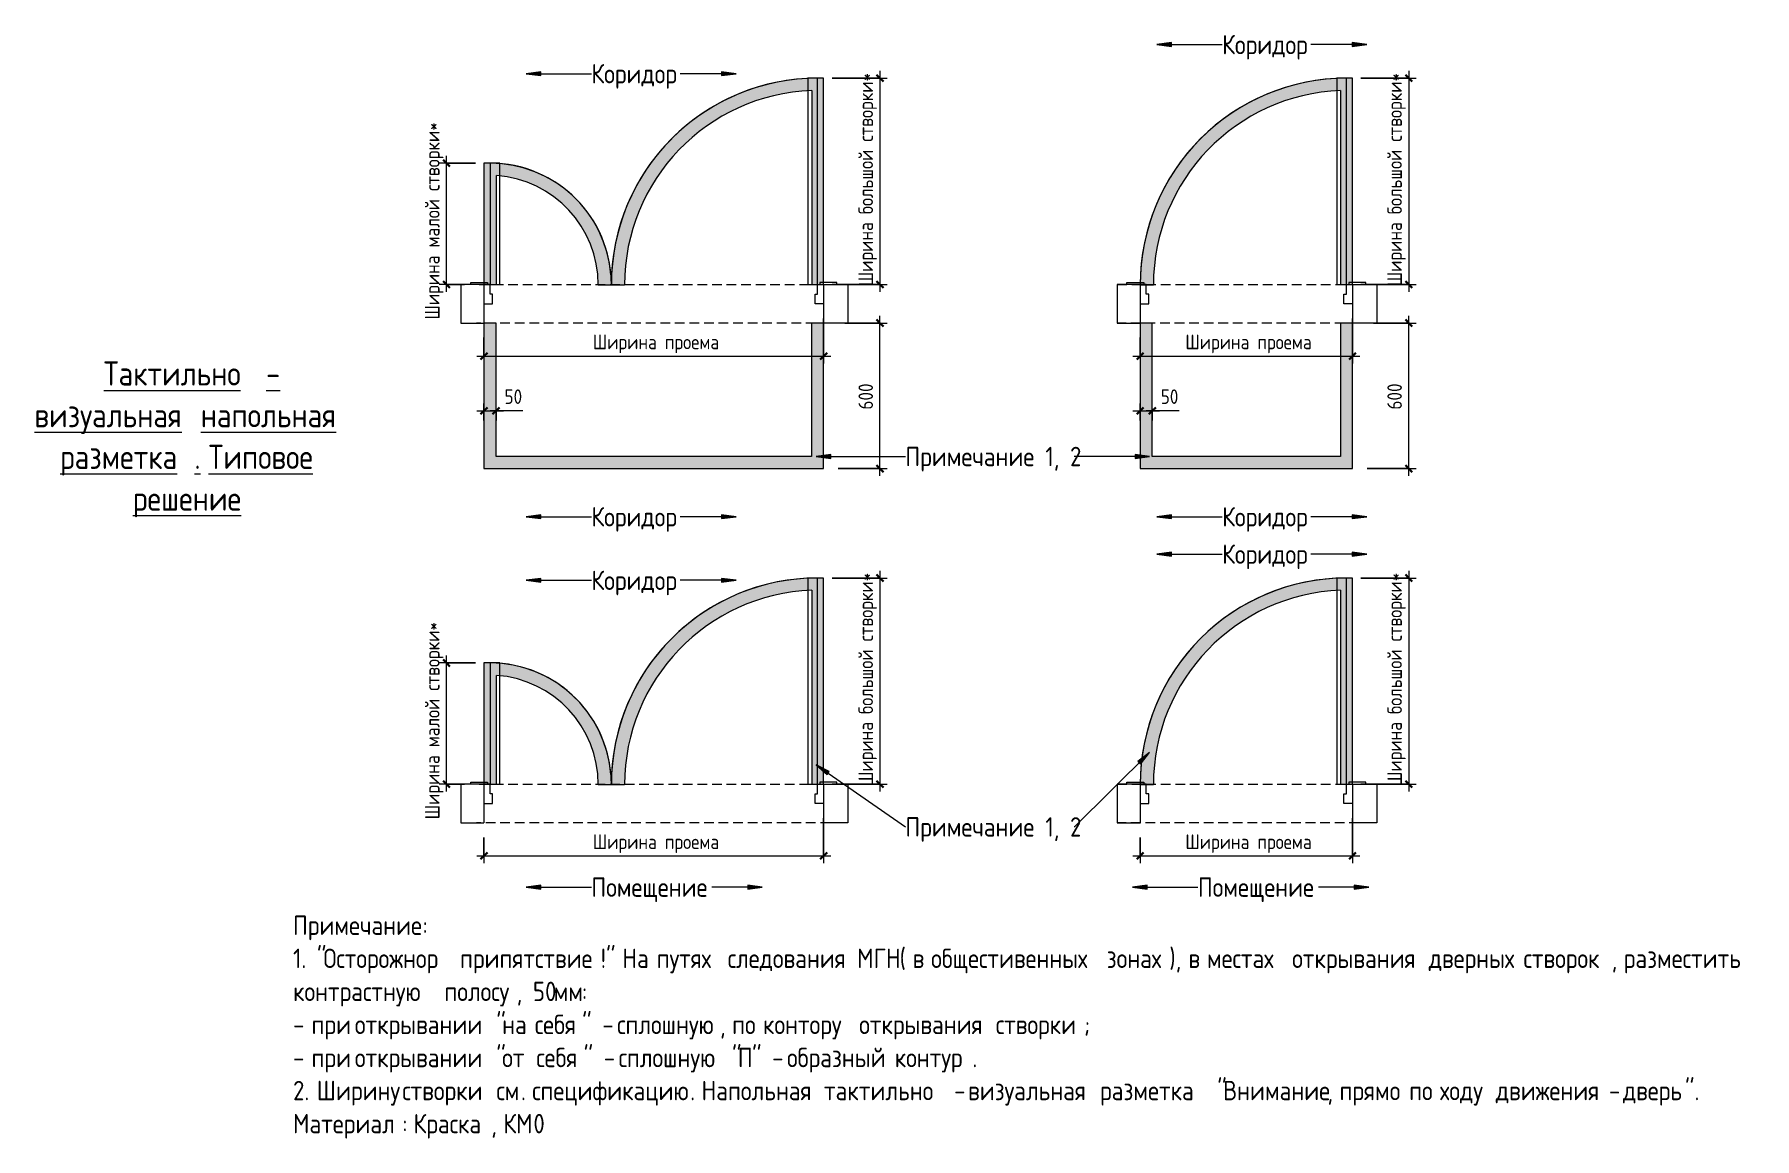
# Model space of a CAD drawing. Header units: millimetres. Extents: x 315 to 209858, y -8553 to 29000.
# Drawn here: x 202767 to 209858, y 1056 to 5607 of the extents above; entities that cross this region are included whole.
import ezdxf

# ---------------------------------------------------------------- set-up
doc = ezdxf.new("R2010")
doc.units = ezdxf.units.MM
doc.linetypes.add('ADSK_Штрих_ш2 п1', pattern=[60, 40, -20])
for name, color, linetype, lineweight in [('A-ANNO-DIMS', 7, 'Continuous', 9), ('A-ANNO-DIMS-20', 7, 'Continuous', 9), ('A-DETL', 7, 'Continuous', 9), ('A-DETL-3', 7, 'ADSK_Штрих_ш2 п1', 9), ('G-ANNO-TEXT', 7, 'Continuous', 9)]:
    doc.layers.add(name, color=color, linetype=linetype, lineweight=lineweight)
doc.layers.add('A-DETL-GENF-8', color=7, linetype='Continuous', lineweight=9, true_color=0xf2dc97)
doc.styles.add('GOST Common_6', font='GOST_Common.ttf', dxfattribs={"width": 0.9, "height": 60})
doc.styles.add('GOST Common_7', font='GOST_Common.ttf', dxfattribs={"width": 0.9, "height": 80})
doc.styles.add('GOST Common_8', font='GOST_Common.ttf', dxfattribs={"width": 0.9, "height": 100})
doc.dimstyles.new('ADSK_Основной_3_0_окр_', dxfattribs={"dimscale": 304.8, "dimtxt": 60.3429, "dimasz": 0.092782, "dimexe": 0.098425, "dimexo": 0.19685, "dimgap": 0.032808, "dimtad": 1, "dimdec": 0, "dimrnd": 10, "dimdsep": 46, "dimtxsty": 'GOST Common_6', "dimblk1": 'OBLIQUE', "dimblk2": 'OBLIQUE', "dimsah": 1, "dimcen": 0.09, "dimdle": 0.098425, "dimazin": 0, "dimtfac": 1, "dimtdec": 4, "dimtix": 1, "dimtmove": 0, "dimatfit": 3, "dimfxl": 1, "dimtvp": 1, "dimtolj": 1, "dimtzin": 0, "dimlwd": 9, "dimlwe": 9, "dimarcsym": 2})
doc.dimstyles.new('ADSK_Основной_3_0_окр__1', dxfattribs={"dimscale": 304.8, "dimtxt": 60.3429, "dimasz": 0.092782, "dimexe": 0.098425, "dimexo": 0.19685, "dimgap": 0.032808, "dimtad": 1, "dimdec": 0, "dimrnd": 10, "dimdsep": 46, "dimtxsty": 'GOST Common_6', "dimblk1": 'OBLIQUE', "dimblk2": 'OBLIQUE', "dimsah": 1, "dimcen": 0.09, "dimdle": 0.098425, "dimazin": 0, "dimtfac": 1, "dimtdec": 4, "dimtix": 1, "dimtmove": 1, "dimatfit": 3, "dimfxl": 1, "dimtvp": 1, "dimtolj": 1, "dimtzin": 0, "dimlwd": 9, "dimlwe": 9, "dimarcsym": 2})

msp = doc.modelspace()

# ---------------------------------------------------------------- texts
at = {"layer": 'G-ANNO-TEXT', "attachment_point": 1}
for s, insert, char_height, width, style in [('Коридор', (207663, 5605.4), 80, 443.013, 'GOST Common_7'), ('Коридор', (205063, 5485.4), 80, 443.013, 'GOST Common_7'), ('\\LТактильно', (203052.7, 4259.9), 100, 744.607, 'GOST Common_8'), ('\\L - ', (203667.1, 4259.9), 100, 152.962, 'GOST Common_8'), ('\\Lвизуальная', (202767, 4087.9), 100, 793.671, 'GOST Common_8'), ('\\L\\fGOST Common|b0|i0|c204|p34|;\\W.9;\\L ', (203421.8, 4087.9), 100, 37.519, 'GOST Common_8'), ('\\Lнапольная', (203452.8, 4087.9), 100, 721.519, 'GOST Common_8'), ('\\L\\fGOST Common|b0|i0|c204|p34|;\\W.9;\\L ', (204048.1, 4087.9), 100, 37.519, 'GOST Common_8'), ('\\Lразметка', (202872.9, 3916), 100, 671.012, 'GOST Common_8'), ('\\LТиповое', (203484.9, 3916), 100, 555.569, 'GOST Common_8'), ('\\L\\fGOST Common|b0|i0|c204|p34|;\\W.9;\\L ', (203943.3, 3916), 100, 37.519, 'GOST Common_8'), ('Примечание', (206357.2, 3907.5), 80, 646.481, 'GOST Common_7'), (' 1, 2', (206890.6, 3907.5), 80, 196.253, 'GOST Common_7'), ('\\L. ', (203426.6, 3916), 100, 70.709, 'GOST Common_8'), ('\\Lрешение', (203173, 3744), 100, 568.557, 'GOST Common_8'), ('Коридор', (205063, 3659.1), 80, 443.013, 'GOST Common_7'), ('Коридор', (207663, 3659.1), 80, 443.013, 'GOST Common_7'), ('Коридор', (207663, 3505.1), 80, 443.013, 'GOST Common_7'), ('Коридор', (205063, 3397.1), 80, 443.013, 'GOST Common_7'), ('Примечание', (206357.2, 2380.8), 80, 646.481, 'GOST Common_7'), (' 1, 2', (206890.6, 2380.8), 80, 196.253, 'GOST Common_7'), ('Помещение', (205063, 2132.4), 80, 601.747, 'GOST Common_7'), ('Помещение', (207563, 2132.4), 80, 601.747, 'GOST Common_7'), ('Примечание', (203833.1, 1975.2), 80, 646.481, 'GOST Common_7'), ('\\fGOST Common|b0|i0|c204|p34|;\\W.9;:', (204366.5, 1975.2), 80, 25.975, 'GOST Common_7'), ('1. "', (203833.1, 1838.9), 80, 151.519, 'GOST Common_7'), ('!" ', (205101.1, 1838.9), 80, 108.228, 'GOST Common_7'), (' (', (206333.4, 1838.9), 80, 64.937, 'GOST Common_7'), ('), ', (207445.5, 1838.9), 80, 95.24, 'GOST Common_7'), ('Осторожнор', (203958.1, 1838.9), 80, 652.253, 'GOST Common_7'), ('\\fGOST Common|b0|i0|c204|p34|;\\W.9; ', (204496.3, 1838.9), 80, 30.304, 'GOST Common_7'), ('припятствие', (204521.3, 1838.9), 80, 702.759, 'GOST Common_7'), ('На', (205190.4, 1838.9), 80, 141.418, 'GOST Common_7'), ('\\fGOST Common|b0|i0|c204|p34|;\\W.9; ', (205307.1, 1838.9), 80, 30.304, 'GOST Common_7'), ('путях', (205332.1, 1838.9), 80, 324.683, 'GOST Common_7'), ('\\fGOST Common|b0|i0|c204|p34|;\\W.9; ', (205600, 1838.9), 80, 30.304, 'GOST Common_7'), ('следования', (205625, 1838.9), 80, 616.177, 'GOST Common_7'), ('\\fGOST Common|b0|i0|c204|p34|;\\W.9; ', (206133.4, 1838.9), 80, 30.304, 'GOST Common_7'), ('МГН', (206158.4, 1838.9), 80, 212.127, 'GOST Common_7'), ('\\fGOST Common|b0|i0|c204|p34|;\\W.9;в', (206387, 1838.9), 80, 62.051, 'GOST Common_7'), ('\\fGOST Common|b0|i0|c204|p34|;\\W.9; ', (206438.2, 1838.9), 80, 30.304, 'GOST Common_7'), ('общестивенных', (206463.2, 1838.9), 80, 847.063, 'GOST Common_7'), ('\\fGOST Common|b0|i0|c204|p34|;\\W.9; ', (207162.1, 1838.9), 80, 30.304, 'GOST Common_7'), ('зонах', (207187.1, 1838.9), 80, 313.139, 'GOST Common_7'), ('\\fGOST Common|b0|i0|c204|p34|;\\W.9;в', (207524, 1838.9), 80, 62.051, 'GOST Common_7'), ('\\fGOST Common|b0|i0|c204|p34|;\\W.9; ', (207575.2, 1838.9), 80, 30.304, 'GOST Common_7'), ('местах', (207600.2, 1838.9), 80, 395.392, 'GOST Common_7'), ('\\fGOST Common|b0|i0|c204|p34|;\\W.9; ', (207926.5, 1838.9), 80, 30.304, 'GOST Common_7'), ('открывания', (207951.5, 1838.9), 80, 652.253, 'GOST Common_7'), ('\\fGOST Common|b0|i0|c204|p34|;\\W.9; ', (208489.6, 1838.9), 80, 30.304, 'GOST Common_7'), ('дверных', (208514.6, 1838.9), 80, 443.013, 'GOST Common_7'), ('\\fGOST Common|b0|i0|c204|p34|;\\W.9; ', (208880.2, 1838.9), 80, 30.304, 'GOST Common_7'), ('створок', (208905.2, 1838.9), 80, 440.126, 'GOST Common_7'), ('разместить', (209318.3, 1838.9), 80, 653.696, 'GOST Common_7'), ('\\fGOST Common|b0|i0|c204|p34|;\\W.9; ', (209857.7, 1838.9), 80, 30.304, 'GOST Common_7'), ('\\fGOST Common|b0|i0|c204|p34|;\\W.9; ', (204432, 1702.6), 80, 30.304, 'GOST Common_7'), (', 50', (204754.7, 1702.6), 80, 184.709, 'GOST Common_7'), (', ', (209268.3, 1838.9), 80, 60.608, 'GOST Common_7'), ('контрастную', (203833.1, 1702.6), 80, 725.848, 'GOST Common_7'), ('полосу', (204457, 1702.6), 80, 360.759, 'GOST Common_7'), ('мм', (204907.1, 1702.6), 80, 141.418, 'GOST Common_7'), ('\\fGOST Common|b0|i0|c204|p34|;\\W.9;:', (205023.7, 1702.6), 80, 25.975, 'GOST Common_7'), ('\\fGOST Common|b0|i0|c204|p34|;\\W.9; ', (204062.9, 1566.4), 80, 30.304, 'GOST Common_7'), (' "', (204627.3, 1566.4), 80, 82.253, 'GOST Common_7'), ('\\fGOST Common|b0|i0|c204|p34|;\\W.9; ', (204804.7, 1566.4), 80, 30.304, 'GOST Common_7'), ('себя', (204829.7, 1566.4), 80, 236.658, 'GOST Common_7'), ('" - ', (205024.9, 1566.4), 80, 174.608, 'GOST Common_7'), ('\\fGOST Common|b0|i0|c204|p34|;\\W.9; ', (205745.3, 1566.4), 80, 30.304, 'GOST Common_7'), ('\\fGOST Common|b0|i0|c204|p34|;\\W.9; ', (206141.7, 1566.4), 80, 30.304, 'GOST Common_7'), ('\\fGOST Common|b0|i0|c204|p34|;\\W.9; ', (206704.9, 1566.4), 80, 30.304, 'GOST Common_7'), ('- ', (203833.1, 1566.4), 80, 92.354, 'GOST Common_7'), ('при', (203909.3, 1566.4), 80, 186.152, 'GOST Common_7'), ('открывании', (204087.9, 1566.4), 80, 653.696, 'GOST Common_7'), ('на', (204695.1, 1566.4), 80, 132.759, 'GOST Common_7'), ('сплошную', (205169, 1566.4), 80, 513.721, 'GOST Common_7'), (', ', (205592.9, 1566.4), 80, 60.608, 'GOST Common_7'), ('по', (205642.9, 1566.4), 80, 124.101, 'GOST Common_7'), ('контору', (205770.3, 1566.4), 80, 450.228, 'GOST Common_7'), ('открывания', (206166.7, 1566.4), 80, 652.253, 'GOST Common_7'), ('створки', (206729.9, 1566.4), 80, 440.126, 'GOST Common_7'), ('\\fGOST Common|b0|i0|c204|p34|;\\W.9;;', (207093, 1566.4), 80, 30.304, 'GOST Common_7'), ('\\fGOST Common|b0|i0|c204|p34|;\\W.9; ', (204062.9, 1430.1), 80, 30.304, 'GOST Common_7'), (' "', (204627.3, 1430.1), 80, 82.253, 'GOST Common_7'), ('\\fGOST Common|b0|i0|c204|p34|;\\W.9; ', (204810.6, 1430.1), 80, 30.304, 'GOST Common_7'), ('себя', (204835.6, 1430.1), 80, 236.658, 'GOST Common_7'), ('" - ', (205030.9, 1430.1), 80, 174.608, 'GOST Common_7'), (' "', (205598.8, 1430.1), 80, 82.253, 'GOST Common_7'), ('\\fGOST Common|b0|i0|c204|p34|;\\W.9;П', (205666.7, 1430.1), 80, 70.709, 'GOST Common_7'), ('" - ', (205725, 1430.1), 80, 174.608, 'GOST Common_7'), ('образный', (205869.1, 1430.1), 80, 507.949, 'GOST Common_7'), ('\\fGOST Common|b0|i0|c204|p34|;\\W.9; ', (206288.2, 1430.1), 80, 30.304, 'GOST Common_7'), ('- ', (203833.1, 1430.1), 80, 92.354, 'GOST Common_7'), ('при', (203909.3, 1430.1), 80, 186.152, 'GOST Common_7'), ('открывании', (204087.9, 1430.1), 80, 653.696, 'GOST Common_7'), ('от', (204695.1, 1430.1), 80, 139.975, 'GOST Common_7'), ('сплошную', (205174.9, 1430.1), 80, 513.721, 'GOST Common_7'), ('контур', (206313.2, 1430.1), 80, 388.177, 'GOST Common_7'), ('\\fGOST Common|b0|i0|c204|p34|;\\W.9;.', (206633.5, 1430.1), 80, 25.975, 'GOST Common_7'), ('2. ', (203833.1, 1293.9), 80, 118.329, 'GOST Common_7'), ('Ширину', (203930.7, 1293.9), 80, 396.835, 'GOST Common_7'), ('\\fGOST Common|b0|i0|c204|p34|;\\W.9; ', (204258.2, 1293.9), 80, 30.304, 'GOST Common_7'), ('\\fGOST Common|b0|i0|c204|p34|;\\W.9; ', (204646.3, 1293.9), 80, 30.304, 'GOST Common_7'), ('спецификацию', (204818.9, 1293.9), 80, 789.342, 'GOST Common_7'), ('Напольная', (205516.7, 1293.9), 80, 581.544, 'GOST Common_7'), ('\\fGOST Common|b0|i0|c204|p34|;\\W.9; ', (205996.5, 1293.9), 80, 30.304, 'GOST Common_7'), ('визуальная', (206615.6, 1293.9), 80, 629.164, 'GOST Common_7'), ('\\fGOST Common|b0|i0|c204|p34|;\\W.9; ', (207134.7, 1293.9), 80, 30.304, 'GOST Common_7'), ('разметка', (207159.7, 1293.9), 80, 532.481, 'GOST Common_7'), (' "', (207599.1, 1293.9), 80, 82.253, 'GOST Common_7'), ('Внимание', (207666.9, 1293.9), 80, 520.937, 'GOST Common_7'), ('\\fGOST Common|b0|i0|c204|p34|;\\W.9; ', (208408.7, 1293.9), 80, 30.304, 'GOST Common_7'), ('\\fGOST Common|b0|i0|c204|p34|;\\W.9; ', (208536.1, 1293.9), 80, 30.304, 'GOST Common_7'), ('\\fGOST Common|b0|i0|c204|p34|;\\W.9; ', (208765.9, 1293.9), 80, 30.304, 'GOST Common_7'), ('". ', (209570.7, 1293.9), 80, 108.228, 'GOST Common_7'), ('створки', (204283.2, 1293.9), 80, 440.126, 'GOST Common_7'), ('см', (204671.3, 1293.9), 80, 122.658, 'GOST Common_7'), ('. ', (204772.5, 1293.9), 80, 56.278, 'GOST Common_7'), ('. ', (205470.2, 1293.9), 80, 56.278, 'GOST Common_7'), ('тактильно', (206021.5, 1293.9), 80, 597.418, 'GOST Common_7'), (' - ', (206514.4, 1293.9), 80, 122.658, 'GOST Common_7'), (', ', (208096.7, 1293.9), 80, 60.608, 'GOST Common_7'), ('прямо', (208146.7, 1293.9), 80, 317.468, 'GOST Common_7'), ('по', (208433.7, 1293.9), 80, 124.101, 'GOST Common_7'), ('ходу', (208561.1, 1293.9), 80, 248.202, 'GOST Common_7'), ('движения', (208790.9, 1293.9), 80, 512.278, 'GOST Common_7'), (' - ', (209213.5, 1293.9), 80, 122.658, 'GOST Common_7'), ('дверь', (209314.7, 1293.9), 80, 310.253, 'GOST Common_7'), ('Материал', (203833.1, 1157.6), 80, 545.468, 'GOST Common_7'), ('Краска', (204329.6, 1157.6), 80, 388.177, 'GOST Common_7'), ('КМ', (204699.9, 1157.6), 80, 150.076, 'GOST Common_7'), ('\\fGOST Common|b0|i0|c204|p34|;\\W.9;0', (204823.7, 1157.6), 80, 62.051, 'GOST Common_7'), (': ', (204283.2, 1157.6), 80, 56.278, 'GOST Common_7'), (', ', (204649.9, 1157.6), 80, 60.608, 'GOST Common_7')]:
    msp.add_mtext(s, dxfattribs=dict(at, insert=insert, char_height=char_height, width=width, style=style))

# ---------------------------------------------------------------- blocks, each defined once
blk = doc.blocks.new('DIMBLOCK99-_Тактильно визуальная напольная разметка')
at = {"layer": 'A-ANNO-DIMS-20'}
for p, q in [((204465.6, 4546.6), (204465.6, 5106.6)), ((204585.1, 5076.6), (204435.6, 5076.6)), ((204465.6, 5076.6), (204585.1, 5076.6)), ((204540.2, 4576.6), (204435.6, 4576.6)), ((204465.6, 4576.6), (204540.2, 4576.6))]:
    blk.add_line(p, q, dxfattribs=at)
at = {"layer": 'A-ANNO-DIMS-20', "lineweight": 30}
for p, q in [((204465.6, 5076.6), (204451.5, 5090.7)), ((204465.6, 5076.6), (204479.8, 5062.4)), ((204465.6, 4576.6), (204451.5, 4590.7)), ((204465.6, 4576.6), (204479.8, 4562.4))]:
    blk.add_line(p, q, dxfattribs=at)
at = {"layer": 'A-ANNO-DIMS-20', "color": 0, "insert": (204377.2, 4431.8), "char_height": 60, "width": 947.486, "attachment_point": 1, "rotation": 90, "line_spacing_factor": 1.022761, "style": 'GOST Common_6'}
blk.add_mtext('Ширина малой створки*', dxfattribs=at)
blk = doc.blocks.new('_Oblique')
at = {"color": 0, "linetype": 'ByBlock', "lineweight": -2}
blk.add_line((-0.5, -0.5), (0.5, 0.5), dxfattribs=at)
blk = doc.blocks.new('DIMBLOCK100-_Тактильно визуальная напольная разметка')
at = {"layer": 'A-ANNO-DIMS-20'}
for p, q in [((206055.1, 5426.6), (206282.2, 5426.6)), ((206252.2, 5426.6), (206055.1, 5426.6)), ((206252.2, 5456.6), (206252.2, 4546.6)), ((206055.1, 4576.6), (206282.2, 4576.6)), ((206252.2, 4576.6), (206055.1, 4576.6))]:
    blk.add_line(p, q, dxfattribs=at)
at = {"layer": 'A-ANNO-DIMS-20', "lineweight": 30}
for p, q in [((206252.2, 5426.6), (206238.1, 5440.7)), ((206252.2, 5426.6), (206266.3, 5412.5)), ((206252.2, 4576.6), (206238.1, 4590.7)), ((206252.2, 4576.6), (206266.3, 4562.4))]:
    blk.add_line(p, q, dxfattribs=at)
at = {"layer": 'A-ANNO-DIMS-20', "color": 0, "insert": (206163.8, 4569), "char_height": 60, "width": 1038.307, "attachment_point": 1, "rotation": 90, "line_spacing_factor": 1.022761, "style": 'GOST Common_6'}
blk.add_mtext('Ширина большой створки*', dxfattribs=at)
blk = doc.blocks.new('DIMBLOCK101-_Тактильно визуальная напольная разметка')
at = {"layer": 'A-ANNO-DIMS-20'}
for p, q in [((206020.1, 4436.6), (206020.1, 4251.1)), ((206020.1, 4281.1), (206020.1, 4436.6)), ((204620.1, 4357.5), (204620.1, 4251.1)), ((204620.1, 4281.1), (204620.1, 4357.5)), ((204590.1, 4281.1), (206050.1, 4281.1))]:
    blk.add_line(p, q, dxfattribs=at)
at = {"layer": 'A-ANNO-DIMS-20', "lineweight": 30}
for p, q in [((204620.1, 4281.1), (204605.9, 4267)), ((204620.1, 4281.1), (204634.2, 4295.3)), ((206020.1, 4281.1), (206005.9, 4267)), ((206020.1, 4281.1), (206034.2, 4295.3))]:
    blk.add_line(p, q, dxfattribs=at)
at = {"layer": 'A-ANNO-DIMS-20', "color": 0, "insert": (205068.5, 4369.5), "char_height": 60, "width": 603.838, "attachment_point": 1, "line_spacing_factor": 1.022761, "style": 'GOST Common_6'}
blk.add_mtext('Ширина проема', dxfattribs=at)
blk = doc.blocks.new('DIMBLOCK102-_Тактильно визуальная напольная разметка')
at = {"layer": 'A-ANNO-DIMS-20'}
for p, q in [((204590.1, 4055.7), (204700.1, 4055.7)), ((204620.1, 4015.6), (204620.1, 4085.7)), ((204620.1, 4055.7), (204620.1, 4015.6)), ((204694.7, 4055.7), (204645.1, 4055.7)), ((204670.1, 4015.6), (204670.1, 4085.7)), ((204670.1, 4055.7), (204670.1, 4015.6)), ((204780.4, 4055.7), (204694.7, 4055.7))]:
    blk.add_line(p, q, dxfattribs=at)
at = {"layer": 'A-ANNO-DIMS-20', "lineweight": 30}
for p, q in [((204620.1, 4055.7), (204605.9, 4041.5)), ((204620.1, 4055.7), (204634.2, 4069.8)), ((204670.1, 4055.7), (204655.9, 4041.5)), ((204670.1, 4055.7), (204684.2, 4069.8))]:
    blk.add_line(p, q, dxfattribs=at)
at = {"layer": 'A-ANNO-DIMS-20', "color": 0, "insert": (204704.7, 4144.1), "char_height": 60, "width": 90.821, "attachment_point": 1, "line_spacing_factor": 1.022761, "style": 'GOST Common_6'}
blk.add_mtext('50', dxfattribs=at)
blk = doc.blocks.new('DIMBLOCK103-_Тактильно визуальная напольная разметка')
at = {"layer": 'A-ANNO-DIMS-20'}
for p, q in [((206107.1, 4417.5), (206282.2, 4417.5)), ((206252.2, 4417.5), (206107.1, 4417.5)), ((206252.2, 3787.5), (206252.2, 4447.5)), ((206080.1, 3817.5), (206282.2, 3817.5)), ((206252.2, 3817.5), (206080.1, 3817.5))]:
    blk.add_line(p, q, dxfattribs=at)
at = {"layer": 'A-ANNO-DIMS-20', "lineweight": 30}
for p, q in [((206252.2, 4417.5), (206238.1, 4431.6)), ((206252.2, 4417.5), (206266.3, 4403.3)), ((206252.2, 3817.5), (206238.1, 3831.6)), ((206252.2, 3817.5), (206266.3, 3803.3))]:
    blk.add_line(p, q, dxfattribs=at)
at = {"layer": 'A-ANNO-DIMS-20', "color": 0, "insert": (206163.8, 4060.7), "char_height": 60, "width": 136.232, "attachment_point": 1, "rotation": 90, "line_spacing_factor": 1.022761, "style": 'GOST Common_6'}
blk.add_mtext('600', dxfattribs=at)
blk = doc.blocks.new('DIMBLOCK104-_Тактильно визуальная напольная разметка')
at = {"layer": 'A-ANNO-DIMS-20'}
for p, q in [((208235.1, 5426.6), (208462.2, 5426.6)), ((208432.2, 5426.6), (208235.1, 5426.6)), ((208432.2, 5456.6), (208432.2, 4546.6)), ((208235.1, 4576.6), (208462.2, 4576.6)), ((208432.2, 4576.6), (208235.1, 4576.6))]:
    blk.add_line(p, q, dxfattribs=at)
at = {"layer": 'A-ANNO-DIMS-20', "lineweight": 30}
for p, q in [((208432.2, 5426.6), (208418.1, 5440.7)), ((208432.2, 5426.6), (208446.3, 5412.5)), ((208432.2, 4576.6), (208418.1, 4590.7)), ((208432.2, 4576.6), (208446.3, 4562.4))]:
    blk.add_line(p, q, dxfattribs=at)
at = {"layer": 'A-ANNO-DIMS-20', "color": 0, "insert": (208343.8, 4569), "char_height": 60, "width": 1038.307, "attachment_point": 1, "rotation": 90, "line_spacing_factor": 1.022761, "style": 'GOST Common_6'}
blk.add_mtext('Ширина большой створки*', dxfattribs=at)
blk = doc.blocks.new('DIMBLOCK105-_Тактильно визуальная напольная разметка')
at = {"layer": 'A-ANNO-DIMS-20'}
for p, q in [((208200.1, 4436.6), (208200.1, 4251.1)), ((208200.1, 4281.1), (208200.1, 4436.6)), ((207325.1, 4357.5), (207325.1, 4251.1)), ((207325.1, 4281.1), (207325.1, 4357.5)), ((207295.1, 4281.1), (208230.1, 4281.1))]:
    blk.add_line(p, q, dxfattribs=at)
at = {"layer": 'A-ANNO-DIMS-20', "lineweight": 30}
for p, q in [((207325.1, 4281.1), (207310.9, 4267)), ((207325.1, 4281.1), (207339.2, 4295.3)), ((208200.1, 4281.1), (208185.9, 4267)), ((208200.1, 4281.1), (208214.2, 4295.3))]:
    blk.add_line(p, q, dxfattribs=at)
at = {"layer": 'A-ANNO-DIMS-20', "color": 0, "insert": (207511, 4369.5), "char_height": 60, "width": 603.838, "attachment_point": 1, "line_spacing_factor": 1.022761, "style": 'GOST Common_6'}
blk.add_mtext('Ширина проема', dxfattribs=at)
blk = doc.blocks.new('DIMBLOCK106-_Тактильно визуальная напольная разметка')
at = {"layer": 'A-ANNO-DIMS-20'}
for p, q in [((207295.1, 4055.7), (207405.1, 4055.7)), ((207325.1, 4015.6), (207325.1, 4085.7)), ((207325.1, 4055.7), (207325.1, 4015.6)), ((207399.7, 4055.7), (207350.1, 4055.7)), ((207375.1, 4015.6), (207375.1, 4085.7)), ((207375.1, 4055.7), (207375.1, 4015.6)), ((207485.4, 4055.7), (207399.7, 4055.7))]:
    blk.add_line(p, q, dxfattribs=at)
at = {"layer": 'A-ANNO-DIMS-20', "lineweight": 30}
for p, q in [((207325.1, 4055.7), (207310.9, 4041.5)), ((207325.1, 4055.7), (207339.2, 4069.8)), ((207375.1, 4055.7), (207360.9, 4041.5)), ((207375.1, 4055.7), (207389.2, 4069.8))]:
    blk.add_line(p, q, dxfattribs=at)
at = {"layer": 'A-ANNO-DIMS-20', "color": 0, "insert": (207409.7, 4144.1), "char_height": 60, "width": 90.821, "attachment_point": 1, "line_spacing_factor": 1.022761, "style": 'GOST Common_6'}
blk.add_mtext('50', dxfattribs=at)
blk = doc.blocks.new('DIMBLOCK107-_Тактильно визуальная напольная разметка')
at = {"layer": 'A-ANNO-DIMS-20'}
for p, q in [((208287.1, 4417.5), (208462.2, 4417.5)), ((208432.2, 4417.5), (208287.1, 4417.5)), ((208432.2, 3787.5), (208432.2, 4447.5)), ((208260.1, 3817.5), (208462.2, 3817.5)), ((208432.2, 3817.5), (208260.1, 3817.5))]:
    blk.add_line(p, q, dxfattribs=at)
at = {"layer": 'A-ANNO-DIMS-20', "lineweight": 30}
for p, q in [((208432.2, 4417.5), (208418.1, 4431.6)), ((208432.2, 4417.5), (208446.3, 4403.3)), ((208432.2, 3817.5), (208418.1, 3831.6)), ((208432.2, 3817.5), (208446.3, 3803.3))]:
    blk.add_line(p, q, dxfattribs=at)
at = {"layer": 'A-ANNO-DIMS-20', "color": 0, "insert": (208343.8, 4060.7), "char_height": 60, "width": 136.232, "attachment_point": 1, "rotation": 90, "line_spacing_factor": 1.022761, "style": 'GOST Common_6'}
blk.add_mtext('600', dxfattribs=at)
blk = doc.blocks.new('DIMBLOCK108-_Тактильно визуальная напольная разметка')
at = {"layer": 'A-ANNO-DIMS-20'}
for p, q in [((204585.1, 3016.6), (204435.6, 3016.6)), ((204465.6, 2486.6), (204465.6, 3046.6)), ((204465.6, 3016.6), (204585.1, 3016.6)), ((204540.2, 2516.6), (204435.6, 2516.6)), ((204465.6, 2516.6), (204540.2, 2516.6))]:
    blk.add_line(p, q, dxfattribs=at)
at = {"layer": 'A-ANNO-DIMS-20', "lineweight": 30}
for p, q in [((204465.6, 3016.6), (204451.5, 3030.7)), ((204465.6, 3016.6), (204479.8, 3002.4)), ((204465.6, 2516.6), (204451.5, 2530.7)), ((204465.6, 2516.6), (204479.8, 2502.4))]:
    blk.add_line(p, q, dxfattribs=at)
at = {"layer": 'A-ANNO-DIMS-20', "color": 0, "insert": (204377.2, 2371.8), "char_height": 60, "width": 947.486, "attachment_point": 1, "rotation": 90, "line_spacing_factor": 1.022761, "style": 'GOST Common_6'}
blk.add_mtext('Ширина малой створки*', dxfattribs=at)
blk = doc.blocks.new('DIMBLOCK109-_Тактильно визуальная напольная разметка')
at = {"layer": 'A-ANNO-DIMS-20'}
for p, q in [((206055.1, 3366.6), (206282.2, 3366.6)), ((206252.2, 3366.6), (206055.1, 3366.6)), ((206252.2, 3396.6), (206252.2, 2486.6)), ((206055.1, 2516.6), (206282.2, 2516.6)), ((206252.2, 2516.6), (206055.1, 2516.6))]:
    blk.add_line(p, q, dxfattribs=at)
at = {"layer": 'A-ANNO-DIMS-20', "lineweight": 30}
for p, q in [((206252.2, 3366.6), (206238.1, 3380.7)), ((206252.2, 3366.6), (206266.3, 3352.5)), ((206252.2, 2516.6), (206238.1, 2530.7)), ((206252.2, 2516.6), (206266.3, 2502.4))]:
    blk.add_line(p, q, dxfattribs=at)
at = {"layer": 'A-ANNO-DIMS-20', "color": 0, "insert": (206163.8, 2509), "char_height": 60, "width": 1038.307, "attachment_point": 1, "rotation": 90, "line_spacing_factor": 1.022761, "style": 'GOST Common_6'}
blk.add_mtext('Ширина большой створки*', dxfattribs=at)
blk = doc.blocks.new('DIMBLOCK110-_Тактильно визуальная напольная разметка')
at = {"layer": 'A-ANNO-DIMS-20'}
for p, q in [((206020.1, 2376.6), (206020.1, 2191.1)), ((206020.1, 2221.1), (206020.1, 2376.6)), ((204620.1, 2297.5), (204620.1, 2191.1)), ((204620.1, 2221.1), (204620.1, 2297.5)), ((204590.1, 2221.1), (206050.1, 2221.1))]:
    blk.add_line(p, q, dxfattribs=at)
at = {"layer": 'A-ANNO-DIMS-20', "lineweight": 30}
for p, q in [((204620.1, 2221.1), (204605.9, 2207)), ((204620.1, 2221.1), (204634.2, 2235.3)), ((206020.1, 2221.1), (206005.9, 2207)), ((206020.1, 2221.1), (206034.2, 2235.3))]:
    blk.add_line(p, q, dxfattribs=at)
at = {"layer": 'A-ANNO-DIMS-20', "color": 0, "insert": (205068.5, 2309.5), "char_height": 60, "width": 603.838, "attachment_point": 1, "line_spacing_factor": 1.022761, "style": 'GOST Common_6'}
blk.add_mtext('Ширина проема', dxfattribs=at)
blk = doc.blocks.new('DIMBLOCK111-_Тактильно визуальная напольная разметка')
at = {"layer": 'A-ANNO-DIMS-20'}
for p, q in [((208235.1, 3366.6), (208462.2, 3366.6)), ((208432.2, 3366.6), (208235.1, 3366.6)), ((208432.2, 3396.6), (208432.2, 2486.6)), ((208235.1, 2516.6), (208462.2, 2516.6)), ((208432.2, 2516.6), (208235.1, 2516.6))]:
    blk.add_line(p, q, dxfattribs=at)
at = {"layer": 'A-ANNO-DIMS-20', "lineweight": 30}
for p, q in [((208432.2, 3366.6), (208418.1, 3380.7)), ((208432.2, 3366.6), (208446.3, 3352.5)), ((208432.2, 2516.6), (208418.1, 2530.7)), ((208432.2, 2516.6), (208446.3, 2502.4))]:
    blk.add_line(p, q, dxfattribs=at)
at = {"layer": 'A-ANNO-DIMS-20', "color": 0, "insert": (208343.8, 2509), "char_height": 60, "width": 1038.307, "attachment_point": 1, "rotation": 90, "line_spacing_factor": 1.022761, "style": 'GOST Common_6'}
blk.add_mtext('Ширина большой створки*', dxfattribs=at)
blk = doc.blocks.new('DIMBLOCK112-_Тактильно визуальная напольная разметка')
at = {"layer": 'A-ANNO-DIMS-20'}
for p, q in [((208200.1, 2376.6), (208200.1, 2191.1)), ((208200.1, 2221.1), (208200.1, 2376.6)), ((207325.1, 2297.5), (207325.1, 2191.1)), ((207325.1, 2221.1), (207325.1, 2297.5)), ((207295.1, 2221.1), (208230.1, 2221.1))]:
    blk.add_line(p, q, dxfattribs=at)
at = {"layer": 'A-ANNO-DIMS-20', "lineweight": 30}
for p, q in [((207325.1, 2221.1), (207310.9, 2207)), ((207325.1, 2221.1), (207339.2, 2235.3)), ((208200.1, 2221.1), (208185.9, 2207)), ((208200.1, 2221.1), (208214.2, 2235.3))]:
    blk.add_line(p, q, dxfattribs=at)
at = {"layer": 'A-ANNO-DIMS-20', "color": 0, "insert": (207511, 2309.5), "char_height": 60, "width": 603.838, "attachment_point": 1, "line_spacing_factor": 1.022761, "style": 'GOST Common_6'}
blk.add_mtext('Ширина проема', dxfattribs=at)

# ---------------------------------------------------------------- dimensions: what is measured, and where the dimension line sits
at = {"layer": 'A-ANNO-DIMS'}
for base, p1, p2, text, override, picture, middle in [((206252.2, 4576.6), (205995.1, 5426.6), (205995.1, 4576.6), 'Ширина большой створки*', {"dimpost": '<>', "dimfxl": 850.009113}, 'DIMBLOCK100-_Тактильно визуальная напольная разметка', (206203.2, 5001.6)), ((208432.2, 4576.6), (208175.1, 5426.6), (208175.1, 4576.6), 'Ширина большой створки*', {"dimpost": '<>', "dimfxl": 850.009113}, 'DIMBLOCK104-_Тактильно визуальная напольная разметка', (208383.2, 5001.6)), ((204465.6, 5076.6), (204600.2, 4576.6), (204645.1, 5076.6), 'Ширина малой створки*', {"dimpost": '<>', "dimfxl": 502.008293}, 'DIMBLOCK99-_Тактильно визуальная напольная разметка', (204416.6, 4826.6)), ((206252.2, 2516.6), (205995.1, 3366.6), (205995.1, 2516.6), 'Ширина большой створки*', {"dimpost": '<>', "dimfxl": 850.009113}, 'DIMBLOCK109-_Тактильно визуальная напольная разметка', (206203.2, 2941.6)), ((208432.2, 2516.6), (208175.1, 3366.6), (208175.1, 2516.6), 'Ширина большой створки*', {"dimpost": '<>', "dimfxl": 850.009113}, 'DIMBLOCK111-_Тактильно визуальная напольная разметка', (208383.2, 2941.6)), ((204465.6, 3016.6), (204600.2, 2516.6), (204645.1, 3016.6), 'Ширина малой створки*', {"dimpost": '<>', "dimfxl": 502.008293}, 'DIMBLOCK108-_Тактильно визуальная напольная разметка', (204416.6, 2766.6))]:
    dim = msp.add_linear_dim(base=base, p1=p1, p2=p2, angle=90, text=text, dimstyle='ADSK_Основной_3_0_окр_', override=override, dxfattribs=at)
    dim.commit()
    dim.dimension.update_dxf_attribs({"geometry": picture, "text_midpoint": middle})
for base, p1, p2, override, picture, middle in [((206020.1, 4281.1), (204620.1, 4417.5), (206020.1, 4496.6), {"dimpost": '<>', "dimfxl": 1402.232988}, 'DIMBLOCK101-_Тактильно визуальная напольная разметка', (205320.1, 4330.1)), ((208200.1, 4281.1), (207325.1, 4417.5), (208200.1, 4496.6), {"dimpost": '<>', "dimfxl": 878.568354}, 'DIMBLOCK105-_Тактильно визуальная напольная разметка', (207762.6, 4330.1)), ((206020.1, 2221.1), (204620.1, 2357.5), (206020.1, 2436.6), {"dimpost": '<>', "dimfxl": 1402.232988}, 'DIMBLOCK110-_Тактильно визуальная напольная разметка', (205320.1, 2270.1)), ((208200.1, 2221.1), (207325.1, 2357.5), (208200.1, 2436.6), {"dimpost": '<>', "dimfxl": 878.568354}, 'DIMBLOCK112-_Тактильно визуальная напольная разметка', (207762.6, 2270.1))]:
    dim = msp.add_linear_dim(base=base, p1=p1, p2=p2, text='Ширина проема', dimstyle='ADSK_Основной_3_0_окр_', override=override, dxfattribs=at)
    dim.commit()
    dim.dimension.update_dxf_attribs({"geometry": picture, "text_midpoint": middle})
for base, p1, p2, picture, middle in [((206252.2, 4417.5), (206020.1, 3817.5), (206047.1, 4417.5), 'DIMBLOCK103-_Тактильно визуальная напольная разметка', (206212.2, 4117.5)), ((208432.2, 4417.5), (208200.1, 3817.5), (208227.1, 4417.5), 'DIMBLOCK107-_Тактильно визуальная напольная разметка', (208392.2, 4117.5))]:
    dim = msp.add_linear_dim(base=base, p1=p1, p2=p2, angle=90, dimstyle='ADSK_Основной_3_0_окр_', override={"dimpost": '<>', "dimfxl": 600.60729}, dxfattribs=at)
    dim.commit()
    dim.dimension.update_dxf_attribs({"geometry": picture, "text_midpoint": middle})
for base, p1, p2, picture, middle in [((204670.1, 4055.7), (204620.1, 4075.6), (204670.1, 4075.6), 'DIMBLOCK102-_Тактильно визуальная напольная разметка', (204750.1, 4104.1)), ((207375.1, 4055.7), (207325.1, 4075.6), (207375.1, 4075.6), 'DIMBLOCK106-_Тактильно визуальная напольная разметка', (207455.1, 4104.1))]:
    dim = msp.add_linear_dim(base=base, p1=p1, p2=p2, dimstyle='ADSK_Основной_3_0_окр__1', override={"dimpost": '<>', "dimfxl": 50}, dxfattribs=at)
    dim.commit()
    dim.dimension.update_dxf_attribs({"geometry": picture, "text_midpoint": middle, "dimtype": 160})

# ---------------------------------------------------------------- hatches: boundary and pattern name
at = {"layer": 'A-DETL-GENF-8'}
for points in [[(205091.4, 4575.1), (205199.6, 4575.1), (205201, 4622.4), (205205.1, 4669.4), (205212.1, 4716.2), (205221.8, 4762.4), (205234.2, 4808), (205249.2, 4852.8), (205266.9, 4896.6), (205287.1, 4939.3), (205309.8, 4980.8), (205334.9, 5020.8), (205362.4, 5059.3), (205392, 5096), (205426.2, 5133.4), (205457.5, 5164.1), (205493.2, 5195.1), (205530.6, 5223.9), (205569.7, 5250.5), (205610.2, 5274.8), (205652.2, 5296.6), (205695.3, 5315.9), (205739.5, 5332.6), (205784.6, 5346.7), (205830.4, 5358.1), (205876.9, 5366.8), (205923.7, 5372.7), (205970.9, 5375.8), (205970.9, 4576.6), (206020.1, 4576.6), (206020.1, 5426.6), (205995.1, 5426.6), (205945.2, 5425.1), (205895.7, 5420.8), (205846.4, 5413.5), (205797.6, 5403.3), (205749.6, 5390.4), (205702.3, 5374.6), (205656.1, 5356.1), (205611, 5334.9), (205567.3, 5311.1), (205525, 5284.8), (205484.3, 5256), (205445.4, 5224.9), (205408.4, 5191.6), (205373.3, 5156.2), (205340.5, 5118.8), (205309.8, 5079.5), (205281.5, 5038.5), (205255.7, 4995.9), (205232.4, 4951.9), (205211.8, 4906.6), (205193.8, 4860.1), (205178.5, 4812.7), (205166.1, 4764.5), (205156.5, 4715.6), (205149.8, 4666.3), (205146, 4616.6), (205143.5, 4616.6), (205139.1, 4653.7), (205132, 4690.2), (205122.2, 4726.1), (205109.7, 4761.2), (205094.7, 4795.3), (205077.2, 4828.2), (205057.2, 4859.7), (205035, 4889.6), (205010.6, 4917.7), (204984.2, 4944), (204955.9, 4968.2), (204925.9, 4990.3), (204894.3, 5010.1), (204861.3, 5027.4), (204827.1, 5042.3), (204792, 5054.5), (204756, 5064.1), (204719.3, 5071), (204682.4, 5075.2), (204645.1, 5076.6), (204620.1, 5076.6), (204620.1, 4576.6), (204671.9, 4576.6), (204671.9, 5025.3), (204709.4, 5021), (204746.2, 5013.8), (204782.3, 5003.4), (204817.5, 4990.1), (204851.4, 4973.9), (204883.9, 4954.9), (204914.7, 4933.3), (204943.5, 4909.2), (204970.3, 4882.8), (204994.8, 4854.2), (205016.8, 4823.7), (205036.2, 4791.5), (205052.8, 4757.8), (205066.6, 4722.8), (205077.4, 4686.8), (205085.2, 4650), (205089.8, 4612.8)], [(207325.1, 4575.1), (207379.6, 4575.1), (207381, 4622.4), (207385.1, 4669.4), (207392.1, 4716.2), (207401.8, 4762.4), (207414.2, 4808), (207429.2, 4852.8), (207446.9, 4896.6), (207467.1, 4939.3), (207489.8, 4980.8), (207514.9, 5020.8), (207542.4, 5059.3), (207572, 5096), (207603.8, 5131), (207637.5, 5164.1), (207673.2, 5195.1), (207710.6, 5223.9), (207749.7, 5250.5), (207790.2, 5274.8), (207832.2, 5296.6), (207875.3, 5315.9), (207919.5, 5332.6), (207964.6, 5346.7), (208010.4, 5358.1), (208056.9, 5366.8), (208103.7, 5372.7), (208150.9, 5375.8), (208150.9, 4576.6), (208200.1, 4576.6), (208200.1, 5426.6), (208175.1, 5426.6), (208123.6, 5425), (208072.5, 5420.4), (208021.7, 5412.6), (207971.4, 5401.8), (207921.9, 5388), (207873.4, 5371.2), (207825.9, 5351.5), (207779.7, 5329), (207734.9, 5303.7), (207691.8, 5275.8), (207650.4, 5245.3), (207610.9, 5212.4), (207573.5, 5177.1), (207538.3, 5139.7), (207505.5, 5100.1), (207475, 5058.7), (207447.2, 5015.5), (207422, 4970.7), (207399.5, 4924.5), (207379.9, 4877), (207363.2, 4828.3), (207349.5, 4778.8), (207338.8, 4728.5), (207331.1, 4677.7), (207326.6, 4626.6)], [(206020.1, 3817.5), (206020.1, 4417.5), (205970.1, 4417.5), (205970.1, 3867.5), (204670.1, 3867.5), (204670.1, 4417.5), (204620.1, 4417.5), (204620.1, 3817.5), (204693.2, 3817.5)], [(208200.1, 3817.5), (208200.1, 4417.5), (208150.1, 4417.5), (208150.1, 3867.5), (207375.1, 3867.5), (207375.1, 4417.5), (207325.1, 4417.5), (207325.1, 3817.5), (207625.2, 3817.5)], [(205199.6, 2515.1), (205201, 2562.4), (205205.1, 2609.4), (205212.1, 2656.2), (205221.8, 2702.4), (205234.2, 2748), (205249.2, 2792.8), (205266.9, 2836.6), (205287.1, 2879.3), (205309.8, 2920.8), (205334.9, 2960.8), (205362.4, 2999.3), (205392, 3036), (205426.2, 3073.4), (205457.5, 3104.1), (205493.2, 3135.1), (205530.6, 3163.9), (205569.7, 3190.5), (205610.2, 3214.8), (205652.2, 3236.6), (205695.3, 3255.9), (205739.5, 3272.6), (205784.6, 3286.7), (205830.4, 3298.1), (205876.9, 3306.8), (205923.7, 3312.7), (205970.9, 3315.8), (205970.9, 2516.6), (206020.1, 2516.6), (206020.1, 3366.6), (205995.1, 3366.6), (205945.2, 3365.1), (205895.7, 3360.8), (205846.4, 3353.5), (205797.6, 3343.3), (205749.6, 3330.4), (205702.3, 3314.6), (205656.1, 3296.1), (205611, 3274.9), (205567.3, 3251.1), (205525, 3224.8), (205484.3, 3196), (205445.4, 3164.9), (205408.4, 3131.6), (205373.3, 3096.2), (205340.5, 3058.8), (205309.8, 3019.5), (205281.5, 2978.5), (205255.7, 2935.9), (205232.4, 2891.9), (205211.8, 2846.6), (205193.8, 2800.1), (205178.5, 2752.7), (205166.1, 2704.5), (205156, 2652.1), (205149.8, 2606.3), (205146, 2556.6), (205143.5, 2556.6), (205139.1, 2593.7), (205132, 2630.2), (205122.2, 2666.1), (205109.7, 2701.2), (205094.7, 2735.3), (205077.2, 2768.2), (205057.2, 2799.7), (205035, 2829.6), (205010.6, 2857.7), (204984.2, 2884), (204955.9, 2908.2), (204925.9, 2930.3), (204894.3, 2950.1), (204861.3, 2967.4), (204827.1, 2982.3), (204792, 2994.5), (204756, 3004.1), (204719.3, 3011), (204682.4, 3015.2), (204645.1, 3016.6), (204620.1, 3016.6), (204620.1, 2516.6), (204671.9, 2516.6), (204671.9, 2965.3), (204709.4, 2961), (204746.2, 2953.8), (204782.3, 2943.4), (204817.5, 2930.1), (204851.4, 2913.9), (204883.9, 2894.9), (204914.7, 2873.3), (204943.5, 2849.2), (204970.3, 2822.8), (204994.8, 2794.2), (205016.8, 2763.7), (205036.2, 2731.5), (205052.8, 2697.8), (205066.6, 2662.8), (205077.4, 2626.8), (205085.2, 2590), (205089.8, 2552.8), (205091.4, 2515.1)], [(207325.1, 2515.1), (207379.6, 2515.1), (207381, 2562.4), (207385.1, 2609.4), (207392.1, 2656.2), (207401.8, 2702.4), (207414.2, 2748), (207429.2, 2792.8), (207446.9, 2836.6), (207467.1, 2879.3), (207489.8, 2920.8), (207514.9, 2960.8), (207542.4, 2999.3), (207572, 3036), (207603.8, 3071), (207637.5, 3104.1), (207673.2, 3135.1), (207710.6, 3163.9), (207749.7, 3190.5), (207790.2, 3214.8), (207832.2, 3236.6), (207875.3, 3255.9), (207919.5, 3272.6), (207964.6, 3286.7), (208010.4, 3298.1), (208056.9, 3306.8), (208103.7, 3312.7), (208150.9, 3315.8), (208150.9, 2516.6), (208200.1, 2516.6), (208200.1, 3366.6), (208175.1, 3366.6), (208123.6, 3365), (208072.5, 3360.4), (208021.7, 3352.6), (207971.4, 3341.8), (207921.9, 3328), (207873.4, 3311.2), (207825.9, 3291.5), (207779.7, 3269), (207734.9, 3243.7), (207691.8, 3215.8), (207650.4, 3185.3), (207610.9, 3152.4), (207573.5, 3117.1), (207538.3, 3079.7), (207505.5, 3040.1), (207475, 2998.7), (207447.2, 2955.5), (207422, 2910.7), (207399.5, 2864.5), (207379.9, 2817), (207363.2, 2768.3), (207349.5, 2718.8), (207338.8, 2668.5), (207331.1, 2617.7), (207326.6, 2566.6)]]:
    msp.add_hatch(color=256, dxfattribs=at).paths.add_polyline_path(points)
at = {"layer": 'G-ANNO-TEXT'}
for points in [[(207394, 5565.4), (207454, 5557.5), (207454, 5573.3)], [(208259.5, 5565.4), (208199.5, 5573.3), (208199.5, 5557.5)], [(204794, 5445.4), (204854, 5437.5), (204854, 5453.3)], [(205659.5, 5445.4), (205599.5, 5453.3), (205599.5, 5437.5)], [(205989.7, 3867.5), (206049.7, 3859.6), (206049.7, 3875.4)], [(207364, 3867.5), (207304, 3875.4), (207304, 3859.6)], [(204794, 3619.1), (204854, 3611.2), (204854, 3627)], [(205659.5, 3619.1), (205599.5, 3627), (205599.5, 3611.2)], [(207394, 3619.1), (207454, 3611.2), (207454, 3627)], [(208259.5, 3619.1), (208199.5, 3627), (208199.5, 3611.2)], [(207394, 3465.1), (207454, 3457.2), (207454, 3473)], [(208259.5, 3465.1), (208199.5, 3473), (208199.5, 3457.2)], [(204794, 3357.1), (204854, 3349.2), (204854, 3365)], [(205659.5, 3357.1), (205599.5, 3365), (205599.5, 3349.2)], [(207364, 2647), (207315.7, 2610.4), (207326.8, 2599.2)], [(205989.7, 2597.1), (206034.4, 2556.3), (206043.4, 2569.3)], [(204794, 2092.4), (204854, 2084.5), (204854, 2100.3)], [(205767.1, 2092.4), (205707.1, 2100.3), (205707.1, 2084.5)], [(207294, 2092.4), (207354, 2084.5), (207354, 2100.3)], [(208267.1, 2092.4), (208207.1, 2100.3), (208207.1, 2084.5)]]:
    msp.add_hatch(color=256, dxfattribs=at).paths.add_polyline_path(points)

# ---------------------------------------------------------------- linework, layer by layer
at = {"layer": 'A-DETL'}
for p, q in [((205955.1, 5426.6), (205955.1, 4576.6)), ((205995.1, 5426.6), (205955.1, 5426.6)), ((206020.1, 5426.6), (205995.1, 5426.6)), ((205995.1, 4576.6), (205995.1, 5426.6)), ((206020.1, 4576.6), (206020.1, 5426.6)), ((208135.1, 5426.6), (208135.1, 4576.6)), ((208175.1, 5426.6), (208135.1, 5426.6)), ((208200.1, 5426.6), (208175.1, 5426.6)), ((208175.1, 4576.6), (208175.1, 5426.6)), ((208200.1, 4576.6), (208200.1, 5426.6)), ((205970.9, 5375.8), (205970.9, 4576.6)), ((208150.9, 5375.8), (208150.9, 4576.6)), ((204620.1, 5076.6), (204620.1, 4576.6)), ((204645.1, 5076.6), (204620.1, 5076.6)), ((204685.1, 5076.6), (204645.1, 5076.6)), ((204645.1, 5076.6), (204645.1, 4576.6)), ((204685.1, 4576.6), (204685.1, 5076.6)), ((204671.9, 4576.6), (204671.9, 5025.3)), ((205146, 4616.6), (205143.5, 4616.6)), ((204620.1, 4576.6), (204525.1, 4576.6)), ((204525.1, 4576.6), (204525.1, 4417.5)), ((204565.4, 4584.6), (204635.1, 4584.6)), ((204565.4, 4576.6), (204565.4, 4584.6)), ((204635.1, 4576.6), (204565.4, 4576.6)), ((204620.1, 4576.6), (204671.9, 4576.6)), ((204620.1, 4576.6), (204620.1, 4496.6)), ((204645.1, 4576.6), (204620.1, 4576.6)), ((204620.1, 4576.6), (204620.1, 4417.5)), ((204635.1, 4584.6), (204635.1, 4576.6)), ((204645.1, 4536.6), (204645.1, 4576.6)), ((204645.1, 4576.6), (204685.1, 4576.6)), ((205091.4, 4575.1), (205199.6, 4575.1)), ((205955.1, 4576.6), (205995.1, 4576.6)), ((205970.9, 4576.6), (206020.1, 4576.6)), ((205995.1, 4536.6), (205995.1, 4576.6)), ((205995.1, 4576.6), (206020.1, 4576.6)), ((206074.8, 4584.6), (206005.1, 4584.6)), ((206005.1, 4584.6), (206005.1, 4576.6)), ((206005.1, 4576.6), (206074.8, 4576.6)), ((206020.1, 4576.6), (206020.1, 4496.6)), ((206020.1, 4576.6), (206120.1, 4576.6)), ((206020.1, 4576.6), (206020.1, 4417.5)), ((206074.8, 4576.6), (206074.8, 4584.6)), ((206120.1, 4576.6), (206120.1, 4417.5)), ((207325.1, 4576.6), (207230.1, 4576.6)), ((207230.1, 4576.6), (207230.1, 4417.5)), ((207270.4, 4584.6), (207340.1, 4584.6)), ((207270.4, 4576.6), (207270.4, 4584.6)), ((207340.1, 4576.6), (207270.4, 4576.6)), ((207325.1, 4576.6), (207325.1, 4496.6)), ((207350.1, 4576.6), (207325.1, 4576.6)), ((207325.1, 4576.6), (207325.1, 4417.5)), ((207325.1, 4575.1), (207379.6, 4575.1)), ((207340.1, 4584.6), (207340.1, 4576.6)), ((207350.1, 4536.6), (207350.1, 4576.6)), ((207350.1, 4576.6), (207390.1, 4576.6)), ((208135.1, 4576.6), (208175.1, 4576.6)), ((208150.9, 4576.6), (208200.1, 4576.6)), ((208175.1, 4536.6), (208175.1, 4576.6)), ((208175.1, 4576.6), (208200.1, 4576.6)), ((208254.8, 4584.6), (208185.1, 4584.6)), ((208185.1, 4584.6), (208185.1, 4576.6)), ((208185.1, 4576.6), (208254.8, 4576.6)), ((208200.1, 4576.6), (208200.1, 4496.6)), ((208200.1, 4576.6), (208300.1, 4576.6)), ((208200.1, 4576.6), (208200.1, 4417.5)), ((208254.8, 4576.6), (208254.8, 4584.6)), ((208300.1, 4576.6), (208300.1, 4417.5)), ((204620.1, 4496.6), (204655.1, 4496.6)), ((204655.1, 4536.6), (204645.1, 4536.6)), ((204655.1, 4496.6), (204655.1, 4536.6)), ((205985.1, 4496.6), (205985.1, 4536.6)), ((205985.1, 4536.6), (205995.1, 4536.6)), ((206020.1, 4496.6), (205985.1, 4496.6)), ((207325.1, 4496.6), (207360.1, 4496.6)), ((207360.1, 4536.6), (207350.1, 4536.6)), ((207360.1, 4496.6), (207360.1, 4536.6)), ((208165.1, 4496.6), (208165.1, 4536.6)), ((208165.1, 4536.6), (208175.1, 4536.6)), ((208200.1, 4496.6), (208165.1, 4496.6)), ((204525.1, 4417.5), (204620.1, 4417.5)), ((204670.1, 4417.5), (204620.1, 4417.5)), ((204620.1, 4417.5), (204620.1, 3817.5)), ((204670.1, 3867.5), (204670.1, 4417.5)), ((206020.1, 4417.5), (205970.1, 4417.5)), ((205970.1, 4417.5), (205970.1, 3867.5)), ((206020.1, 3817.5), (206020.1, 4417.5)), ((206120.1, 4417.5), (206020.1, 4417.5)), ((207230.1, 4417.5), (207325.1, 4417.5)), ((207375.1, 4417.5), (207325.1, 4417.5)), ((207325.1, 4417.5), (207325.1, 3817.5)), ((207375.1, 3867.5), (207375.1, 4417.5)), ((208200.1, 4417.5), (208150.1, 4417.5)), ((208150.1, 4417.5), (208150.1, 3867.5)), ((208200.1, 3817.5), (208200.1, 4417.5)), ((208300.1, 4417.5), (208200.1, 4417.5)), ((205970.1, 3867.5), (204670.1, 3867.5)), ((208150.1, 3867.5), (207375.1, 3867.5)), ((204620.1, 3817.5), (206020.1, 3817.5)), ((207325.1, 3817.5), (208200.1, 3817.5)), ((205955.1, 3366.6), (205955.1, 2516.6)), ((205995.1, 3366.6), (205955.1, 3366.6)), ((206020.1, 3366.6), (205995.1, 3366.6)), ((205995.1, 2516.6), (205995.1, 3366.6)), ((206020.1, 2516.6), (206020.1, 3366.6)), ((208135.1, 3366.6), (208135.1, 2516.6)), ((208175.1, 3366.6), (208135.1, 3366.6)), ((208200.1, 3366.6), (208175.1, 3366.6)), ((208175.1, 2516.6), (208175.1, 3366.6)), ((208200.1, 2516.6), (208200.1, 3366.6)), ((205970.9, 3315.8), (205970.9, 2516.6)), ((208150.9, 3315.8), (208150.9, 2516.6)), ((204620.1, 3016.6), (204620.1, 2516.6)), ((204645.1, 3016.6), (204620.1, 3016.6)), ((204685.1, 3016.6), (204645.1, 3016.6)), ((204645.1, 3016.6), (204645.1, 2516.6)), ((204685.1, 2516.6), (204685.1, 3016.6)), ((204671.9, 2516.6), (204671.9, 2965.3)), ((205146, 2556.6), (205143.5, 2556.6)), ((204620.1, 2516.6), (204525.1, 2516.6)), ((204525.1, 2516.6), (204525.1, 2357.5)), ((204565.4, 2524.6), (204635.1, 2524.6)), ((204565.4, 2516.6), (204565.4, 2524.6)), ((204635.1, 2516.6), (204565.4, 2516.6)), ((204620.1, 2516.6), (204671.9, 2516.6)), ((204620.1, 2516.6), (204620.1, 2436.6)), ((204645.1, 2516.6), (204620.1, 2516.6)), ((204620.1, 2516.6), (204620.1, 2357.5)), ((204635.1, 2524.6), (204635.1, 2516.6)), ((204645.1, 2476.6), (204645.1, 2516.6)), ((204645.1, 2516.6), (204685.1, 2516.6)), ((205091.4, 2515.1), (205199.6, 2515.1)), ((205955.1, 2516.6), (205995.1, 2516.6)), ((205970.9, 2516.6), (206020.1, 2516.6)), ((205995.1, 2476.6), (205995.1, 2516.6)), ((205995.1, 2516.6), (206020.1, 2516.6)), ((206074.8, 2524.6), (206005.1, 2524.6)), ((206005.1, 2524.6), (206005.1, 2516.6)), ((206005.1, 2516.6), (206074.8, 2516.6)), ((206020.1, 2516.6), (206020.1, 2436.6)), ((206020.1, 2516.6), (206120.1, 2516.6)), ((206020.1, 2516.6), (206020.1, 2357.5)), ((206074.8, 2516.6), (206074.8, 2524.6)), ((206120.1, 2516.6), (206120.1, 2357.5)), ((207325.1, 2516.6), (207230.1, 2516.6)), ((207230.1, 2516.6), (207230.1, 2357.5)), ((207270.4, 2524.6), (207340.1, 2524.6)), ((207270.4, 2516.6), (207270.4, 2524.6)), ((207340.1, 2516.6), (207270.4, 2516.6)), ((207325.1, 2516.6), (207325.1, 2436.6)), ((207350.1, 2516.6), (207325.1, 2516.6)), ((207325.1, 2516.6), (207325.1, 2357.5)), ((207325.1, 2515.1), (207379.6, 2515.1)), ((207340.1, 2524.6), (207340.1, 2516.6)), ((207350.1, 2476.6), (207350.1, 2516.6)), ((207350.1, 2516.6), (207390.1, 2516.6)), ((208135.1, 2516.6), (208175.1, 2516.6)), ((208150.9, 2516.6), (208200.1, 2516.6)), ((208175.1, 2476.6), (208175.1, 2516.6)), ((208175.1, 2516.6), (208200.1, 2516.6)), ((208254.8, 2524.6), (208185.1, 2524.6)), ((208185.1, 2524.6), (208185.1, 2516.6)), ((208185.1, 2516.6), (208254.8, 2516.6)), ((208200.1, 2516.6), (208200.1, 2436.6)), ((208200.1, 2516.6), (208300.1, 2516.6)), ((208200.1, 2516.6), (208200.1, 2357.5)), ((208254.8, 2516.6), (208254.8, 2524.6)), ((208300.1, 2516.6), (208300.1, 2357.5)), ((204620.1, 2436.6), (204655.1, 2436.6)), ((204655.1, 2476.6), (204645.1, 2476.6)), ((204655.1, 2436.6), (204655.1, 2476.6)), ((205985.1, 2436.6), (205985.1, 2476.6)), ((205985.1, 2476.6), (205995.1, 2476.6)), ((206020.1, 2436.6), (205985.1, 2436.6)), ((207325.1, 2436.6), (207360.1, 2436.6)), ((207360.1, 2476.6), (207350.1, 2476.6)), ((207360.1, 2436.6), (207360.1, 2476.6)), ((208165.1, 2436.6), (208165.1, 2476.6)), ((208165.1, 2476.6), (208175.1, 2476.6)), ((208200.1, 2436.6), (208165.1, 2436.6)), ((204525.1, 2357.5), (204620.1, 2357.5)), ((206120.1, 2357.5), (206020.1, 2357.5)), ((207230.1, 2357.5), (207325.1, 2357.5)), ((208300.1, 2357.5), (208200.1, 2357.5))]:
    msp.add_line(p, q, dxfattribs=at)
for centre, radius, start, end in [((205995.1, 4576.6), 850, 90, 180), ((205995.1, 4576.6), 850, 90, 177.30273), ((208175.1, 4576.6), 850, 90, 180.09798), ((208175.1, 4576.6), 850, 90, 180), ((206000.9, 4575.1), 801.3, 92.14267, 180), ((208180.9, 4575.1), 801.3, 92.14267, 180), ((204645.1, 4576.6), 500, 4.58857, 90), ((204645.1, 4576.6), 500, 360, 90), ((204640.2, 4575.1), 451.2, 0, 85.96661), ((205995.1, 2516.6), 850, 90, 180), ((205995.1, 2516.6), 850, 90, 177.30273), ((208175.1, 2516.6), 850, 90, 180.09798), ((208175.1, 2516.6), 850, 90, 180), ((206000.9, 2515.1), 801.3, 92.14267, 180), ((208180.9, 2515.1), 801.3, 92.14267, 180), ((204645.1, 2516.6), 500, 4.58857, 90), ((204645.1, 2516.6), 500, 360, 90), ((204640.2, 2515.1), 451.2, 0, 85.96661)]:
    msp.add_arc(centre, radius, start, end, dxfattribs=at)
at = {"layer": 'A-DETL-3'}
for p, q in [((204600.2, 4576.6), (206074.8, 4576.6)), ((207230.1, 4576.6), (208254.8, 4576.6)), ((206047.1, 4417.5), (204589, 4417.5)), ((208227.1, 4417.5), (207230.1, 4417.5)), ((204600.2, 2516.6), (206074.8, 2516.6)), ((207230.1, 2516.6), (208254.8, 2516.6)), ((206047.1, 2357.5), (204589, 2357.5)), ((208227.1, 2357.5), (207230.1, 2357.5))]:
    msp.add_line(p, q, dxfattribs=at)
at = {"layer": 'G-ANNO-TEXT'}
for p, q in [((207454, 5573.3), (207394, 5565.4)), ((207394, 5565.4), (207454, 5557.5)), ((207394, 5565.4), (207663, 5565.4)), ((207454, 5557.5), (207454, 5573.3)), ((208029.7, 5565.4), (208028.5, 5565.4)), ((208259.5, 5565.4), (208029.7, 5565.4)), ((208259.5, 5565.4), (208199.5, 5573.3)), ((208199.5, 5573.3), (208199.5, 5557.5)), ((208199.5, 5557.5), (208259.5, 5565.4)), ((204854, 5453.3), (204794, 5445.4)), ((204794, 5445.4), (204854, 5437.5)), ((204794, 5445.4), (205063, 5445.4)), ((204854, 5437.5), (204854, 5453.3)), ((205429.7, 5445.4), (205428.5, 5445.4)), ((205659.5, 5445.4), (205429.7, 5445.4)), ((205659.5, 5445.4), (205599.5, 5453.3)), ((205599.5, 5453.3), (205599.5, 5437.5)), ((205599.5, 5437.5), (205659.5, 5445.4)), ((206049.7, 3875.4), (205989.7, 3867.5)), ((205989.7, 3867.5), (206049.7, 3859.6)), ((205989.7, 3867.5), (206357.2, 3867.5)), ((206049.7, 3859.6), (206049.7, 3875.4)), ((207053.8, 3867.5), (207052.5, 3867.5)), ((207364, 3867.5), (207053.8, 3867.5)), ((207364, 3867.5), (207304, 3875.4)), ((207304, 3875.4), (207304, 3859.6)), ((207304, 3859.6), (207364, 3867.5)), ((204854, 3627), (204794, 3619.1)), ((204794, 3619.1), (204854, 3611.2)), ((204794, 3619.1), (205063, 3619.1)), ((204854, 3611.2), (204854, 3627)), ((205429.7, 3619.1), (205428.5, 3619.1)), ((205659.5, 3619.1), (205429.7, 3619.1)), ((205659.5, 3619.1), (205599.5, 3627)), ((205599.5, 3627), (205599.5, 3611.2)), ((205599.5, 3611.2), (205659.5, 3619.1)), ((207454, 3627), (207394, 3619.1)), ((207394, 3619.1), (207454, 3611.2)), ((207394, 3619.1), (207663, 3619.1)), ((207454, 3611.2), (207454, 3627)), ((208029.7, 3619.1), (208028.5, 3619.1)), ((208259.5, 3619.1), (208029.7, 3619.1)), ((208259.5, 3619.1), (208199.5, 3627)), ((208199.5, 3627), (208199.5, 3611.2)), ((208199.5, 3611.2), (208259.5, 3619.1)), ((207454, 3473), (207394, 3465.1)), ((207394, 3465.1), (207454, 3457.2)), ((207394, 3465.1), (207663, 3465.1)), ((207454, 3457.2), (207454, 3473)), ((208029.7, 3465.1), (208028.5, 3465.1)), ((208259.5, 3465.1), (208029.7, 3465.1)), ((208259.5, 3465.1), (208199.5, 3473)), ((208199.5, 3473), (208199.5, 3457.2)), ((208199.5, 3457.2), (208259.5, 3465.1)), ((204854, 3365), (204794, 3357.1)), ((204794, 3357.1), (204854, 3349.2)), ((204794, 3357.1), (205063, 3357.1)), ((204854, 3349.2), (204854, 3365)), ((205429.7, 3357.1), (205428.5, 3357.1)), ((205659.5, 3357.1), (205429.7, 3357.1)), ((205659.5, 3357.1), (205599.5, 3365)), ((205599.5, 3365), (205599.5, 3349.2)), ((205599.5, 3349.2), (205659.5, 3357.1)), ((207364, 2647), (207053.8, 2340.8)), ((207364, 2647), (207315.7, 2610.4)), ((207326.8, 2599.2), (207364, 2647)), ((205989.7, 2597.1), (206034.4, 2556.3)), ((206043.4, 2569.3), (205989.7, 2597.1)), ((205989.7, 2597.1), (206357.2, 2340.8)), ((206034.4, 2556.3), (206043.4, 2569.3)), ((207315.7, 2610.4), (207326.8, 2599.2)), ((207053.8, 2340.8), (207052.5, 2340.8)), ((204854, 2100.3), (204794, 2092.4)), ((204794, 2092.4), (204854, 2084.5)), ((204794, 2092.4), (205063, 2092.4)), ((204854, 2084.5), (204854, 2100.3)), ((205560.7, 2092.4), (205559.5, 2092.4)), ((205767.1, 2092.4), (205560.7, 2092.4)), ((205767.1, 2092.4), (205707.1, 2100.3)), ((205707.1, 2100.3), (205707.1, 2084.5)), ((205707.1, 2084.5), (205767.1, 2092.4)), ((207354, 2100.3), (207294, 2092.4)), ((207294, 2092.4), (207354, 2084.5)), ((207294, 2092.4), (207563, 2092.4)), ((207354, 2084.5), (207354, 2100.3)), ((208060.7, 2092.4), (208059.5, 2092.4)), ((208267.1, 2092.4), (208060.7, 2092.4)), ((208267.1, 2092.4), (208207.1, 2100.3)), ((208207.1, 2100.3), (208207.1, 2084.5)), ((208207.1, 2084.5), (208267.1, 2092.4))]:
    msp.add_line(p, q, dxfattribs=at)

msp.set_redraw_order([(e.dxf.handle, doc.entitydb.next_handle()) for e in msp.query("TEXT MTEXT ATTDEF DIMENSION ARC_DIMENSION")])  # texts and dimensions are drawn at this point

doc.saveas('drawing.dxf')
